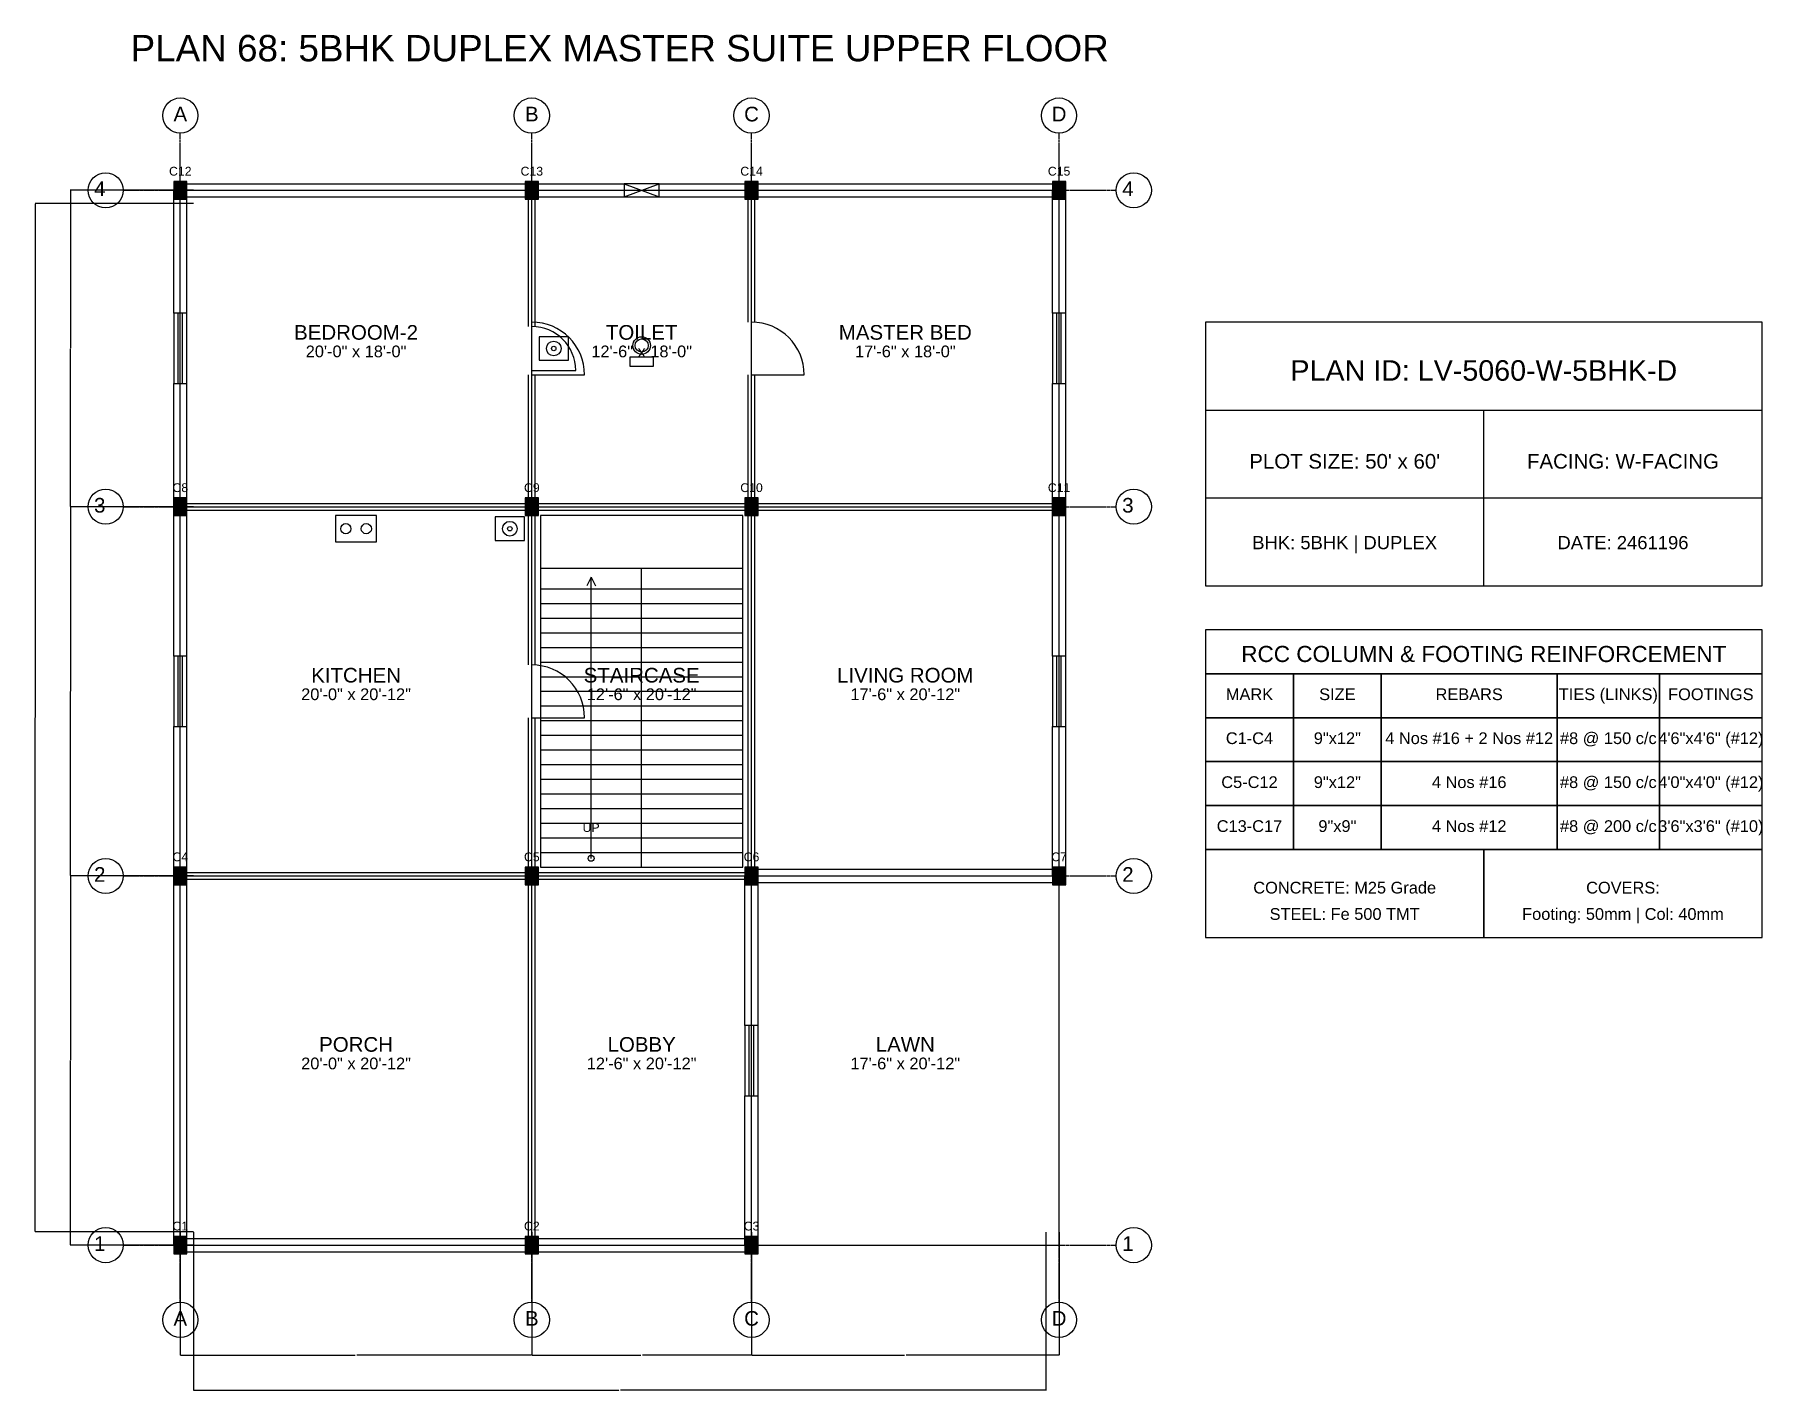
# Model space of a CAD drawing. Header units: inches. Extents: x -134 to 23580, y -99 to 23207.
# Drawn here: x 17400 to 18580, y 14901 to 15826 of the extents above; entities that cross this region are included whole.
import ezdxf
from ezdxf.enums import TextEntityAlignment as Align

# ---------------------------------------------------------------- set-up
doc = ezdxf.new("R2010")
doc.units = ezdxf.units.IN
doc.header["$MEASUREMENT"] = 0
doc.linetypes.add('CENTER', pattern=[2, 1.25, -0.25, 0.25, -0.25])
for name, color, linetype in [('A-COL-HATCH', 251, 'Continuous'), ('A-COLUMN', 1, 'Continuous'), ('A-DIM', 5, 'Continuous'), ('A-DOOR', 30, 'Continuous'), ('A-FIXTURE', 8, 'Continuous'), ('A-STAIR', 6, 'Continuous'), ('A-TEXT', 2, 'Continuous'), ('A-WALL-EXT', 7, 'Continuous'), ('A-WALL-INT', 9, 'Continuous'), ('A-WINDOW', 4, 'Continuous'), ('S-BEAM-FRAMING', 2, 'Continuous'), ('S-BUBBLE', 4, 'Continuous'), ('S-GRID-CENTER', 8, 'CENTER'), ('S-TABLE', 7, 'Continuous'), ('S-TEXT', 3, 'Continuous')]:
    doc.layers.add(name, color=color, linetype=linetype)
doc.styles.get("Standard").update_dxf_attribs({"font": 'arial.ttf'})
doc.dimstyles.get("Standard").update_dxf_attribs({"dimtxt": 0.18, "dimasz": 0.18, "dimexe": 0.18, "dimexo": 0.0625, "dimgap": 0.09, "dimtad": 0, "dimtih": 1, "dimtoh": 1, "dimdec": 4, "dimzin": 0, "dimdsep": 46, "dimtxsty": 'Standard', "dimcen": 0.09, "dimadec": 0, "dimazin": 0, "dimtfac": 1, "dimtdec": 4, "dimtofl": 0, "dimtmove": 0, "dimatfit": 3, "dimfxl": 1, "dimtolj": 1, "dimtzin": 0, "dimarcsym": 0})

msp = doc.modelspace()

# ---------------------------------------------------------------- texts
at = {"layer": 'A-TEXT'}
for s, height, p in [('PLAN 68: 5BHK DUPLEX MASTER SUITE UPPER FLOOR', 18, (17800, 15808)), ('C12', 6, (17500, 15730)), ('C13', 6, (17740, 15730)), ('C14', 6, (17890, 15730)), ('C15', 6, (18100, 15730)), ('BEDROOM-2', 10, (17620, 15618)), ('TOILET', 10, (17815, 15618)), ('MASTER BED', 10, (17995, 15618)), ('20\'-0" x 18\'-0"', 8, (17620, 15606)), ('12\'-6" x 18\'-0"', 8, (17815, 15606)), ('17\'-6" x 18\'-0"', 8, (17995, 15606)), ('PLAN ID: LV-5060-W-5BHK-D', 14, (18390, 15590)), ("PLOT SIZE: 50' x 60'", 10, (18295, 15530)), ('FACING: W-FACING', 10, (18485, 15530)), ('C8', 6, (17500, 15514)), ('C9', 6, (17740, 15514)), ('C10', 6, (17890, 15514)), ('C11', 6, (18100, 15514)), ('BHK: 5BHK | DUPLEX', 9, (18295, 15475)), ('DATE: 2461196', 9, (18485, 15475)), ('KITCHEN', 10, (17620, 15384)), ('STAIRCASE', 10, (17815, 15384)), ('LIVING ROOM', 10, (17995, 15384)), ('20\'-0" x 20\'-12"', 8, (17620, 15372)), ('12\'-6" x 20\'-12"', 8, (17815, 15372)), ('17\'-6" x 20\'-12"', 8, (17995, 15372)), ('UP', 6, (17780.5, 15282)), ('C4', 6, (17500, 15262)), ('C5', 6, (17740, 15262)), ('C6', 6, (17890, 15262)), ('C7', 6, (18100, 15262)), ('PORCH', 10, (17620, 15132)), ('LOBBY', 10, (17815, 15132)), ('LAWN', 10, (17995, 15132)), ('20\'-0" x 20\'-12"', 8, (17620, 15120)), ('12\'-6" x 20\'-12"', 8, (17815, 15120)), ('17\'-6" x 20\'-12"', 8, (17995, 15120)), ('C1', 6, (17500, 15010)), ('C2', 6, (17740, 15010)), ('C3', 6, (17890, 15010))]:
    msp.add_text(s, height=height, dxfattribs=at).set_placement(p, align=Align.CENTER)
at = {"layer": 'S-TEXT'}
for s, height, p in [('A', 10, (17500, 15767)), ('B', 10, (17740, 15767)), ('C', 10, (17890, 15767)), ('D', 10, (18100, 15767)), ('4', 10, (17445, 15716)), ('4', 10, (18147, 15716)), ('3', 10, (17445, 15500)), ('3', 10, (18147, 15500)), ('RCC COLUMN & FOOTING REINFORCEMENT', 11, (18390, 15398)), ('MARK', 8, (18230, 15372)), ('SIZE', 8, (18290, 15372)), ('REBARS', 8, (18380, 15372)), ('TIES (LINKS)', 8, (18475, 15372)), ('FOOTINGS', 8, (18545, 15372)), ('C1-C4', 8, (18230, 15342)), ('9"x12"', 8, (18290, 15342)), ('4 Nos #16 + 2 Nos #12', 8, (18380, 15342)), ('#8 @ 150 c/c', 8, (18475, 15342)), ('4\'6"x4\'6" (#12)', 8, (18545, 15342)), ('C5-C12', 8, (18230, 15312)), ('9"x12"', 8, (18290, 15312)), ('4 Nos #16', 8, (18380, 15312)), ('#8 @ 150 c/c', 8, (18475, 15312)), ('4\'0"x4\'0" (#12)', 8, (18545, 15312)), ('C13-C17', 8, (18230, 15282)), ('9"x9"', 8, (18290, 15282)), ('4 Nos #12', 8, (18380, 15282)), ('#8 @ 200 c/c', 8, (18475, 15282)), ('3\'6"x3\'6" (#10)', 8, (18545, 15282)), ('2', 10, (17445, 15248)), ('2', 10, (18147, 15248)), ('CONCRETE: M25 Grade', 8, (18295, 15240)), ('COVERS:', 8, (18485, 15240)), ('Footing: 50mm | Col: 40mm', 8, (18485, 15222)), ('STEEL: Fe 500 TMT', 8, (18295, 15222)), ('1', 10, (17445, 14996)), ('1', 10, (18147, 14996)), ('A', 10, (17500, 14945)), ('B', 10, (17740, 14945)), ('C', 10, (17890, 14945)), ('D', 10, (18100, 14945))]:
    msp.add_text(s, height=height, dxfattribs=at).set_placement(p, align=Align.CENTER)

# ---------------------------------------------------------------- blocks, each defined once
blk = doc.blocks.new('*D595')
at = {"layer": 'A-DIM', "color": 0, "lineweight": -2, "transparency": 16777216}
for p, q in [((17500, 15008.9), (17500, 14924.8)), ((17740, 15008.9), (17740, 14924.8)), ((17500.2, 14925), (17619.4, 14925)), ((17739.8, 14925), (17620.6, 14925))]:
    blk.add_line(p, q, dxfattribs=at)
at = {"layer": 'A-DIM', "color": 0, "transparency": 16777216}
for points in [[(17500.2, 14925), (17500.2, 14925), (17500, 14925)], [(17739.8, 14925), (17739.8, 14925), (17740, 14925)]]:
    blk.add_solid(points, dxfattribs=at)
at = {"layer": 'Defpoints', "color": 0, "transparency": 16777216}
for p in [(17500, 15009), (17740, 15009), (17740, 14925)]:
    blk.add_point(p, dxfattribs=at)
at = {"layer": 'A-DIM', "color": 0, "transparency": 16777216, "insert": (17620, 14925), "char_height": 0.18, "attachment_point": 5}
blk.add_mtext('\\A1;240.0000', dxfattribs=at)
blk = doc.blocks.new('*D596')
at = {"layer": 'A-DIM', "color": 0, "lineweight": -2, "transparency": 16777216}
for p, q in [((17740, 15008.9), (17740, 14924.8)), ((17890, 15008.9), (17890, 14924.8)), ((17740.2, 14925), (17814.4, 14925)), ((17889.8, 14925), (17815.6, 14925))]:
    blk.add_line(p, q, dxfattribs=at)
at = {"layer": 'A-DIM', "color": 0, "transparency": 16777216}
for points in [[(17740.2, 14925), (17740.2, 14925), (17740, 14925)], [(17889.8, 14925), (17889.8, 14925), (17890, 14925)]]:
    blk.add_solid(points, dxfattribs=at)
at = {"layer": 'Defpoints', "color": 0, "transparency": 16777216}
for p in [(17740, 15009), (17890, 15009), (17890, 14925)]:
    blk.add_point(p, dxfattribs=at)
at = {"layer": 'A-DIM', "color": 0, "transparency": 16777216, "insert": (17815, 14925), "char_height": 0.18, "attachment_point": 5}
blk.add_mtext('\\A1;150.0000', dxfattribs=at)
blk = doc.blocks.new('*D597')
at = {"layer": 'A-DIM', "color": 0, "lineweight": -2, "transparency": 16777216}
for p, q in [((17890, 15008.9), (17890, 14924.8)), ((18100, 15008.9), (18100, 14924.8)), ((17890.2, 14925), (17994.4, 14925)), ((18099.8, 14925), (17995.6, 14925))]:
    blk.add_line(p, q, dxfattribs=at)
at = {"layer": 'A-DIM', "color": 0, "transparency": 16777216}
for points in [[(17890.2, 14925), (17890.2, 14925), (17890, 14925)], [(18099.8, 14925), (18099.8, 14925), (18100, 14925)]]:
    blk.add_solid(points, dxfattribs=at)
at = {"layer": 'Defpoints', "color": 0, "transparency": 16777216}
for p in [(17890, 15009), (18100, 15009), (18100, 14925)]:
    blk.add_point(p, dxfattribs=at)
at = {"layer": 'A-DIM', "color": 0, "transparency": 16777216, "insert": (17995, 14925), "char_height": 0.18, "attachment_point": 5}
blk.add_mtext('\\A1;210.0000', dxfattribs=at)
blk = doc.blocks.new('*D598')
at = {"layer": 'A-DIM', "color": 0, "lineweight": -2, "transparency": 16777216}
for p, q in [((17509, 15008.9), (17509, 14900.8)), ((18091, 15008.9), (18091, 14900.8)), ((17509.2, 14901), (17799.4, 14901)), ((18090.8, 14901), (17800.6, 14901))]:
    blk.add_line(p, q, dxfattribs=at)
at = {"layer": 'A-DIM', "color": 0, "transparency": 16777216}
for points in [[(17509.2, 14901), (17509.2, 14901), (17509, 14901)], [(18090.8, 14901), (18090.8, 14901), (18091, 14901)]]:
    blk.add_solid(points, dxfattribs=at)
at = {"layer": 'Defpoints', "color": 0, "transparency": 16777216}
for p in [(17509, 15009), (18091, 15009), (18091, 14901)]:
    blk.add_point(p, dxfattribs=at)
at = {"layer": 'A-DIM', "color": 0, "transparency": 16777216, "insert": (17800, 14901), "char_height": 0.18, "attachment_point": 5}
blk.add_mtext('\\A1;582.0000', dxfattribs=at)
blk = doc.blocks.new('*D599')
at = {"layer": 'A-DIM', "color": 0, "lineweight": -2, "transparency": 16777216}
for p, q in [((17508.9, 15252), (17424.8, 15252)), ((17425, 15251.8), (17425, 15126.2)), ((17425, 15000.2), (17425, 15125.8)), ((17508.9, 15000), (17424.8, 15000))]:
    blk.add_line(p, q, dxfattribs=at)
at = {"layer": 'A-DIM', "color": 0, "transparency": 16777216}
for points in [[(17425, 15251.8), (17425, 15251.8), (17425, 15252)], [(17425, 15000.2), (17425, 15000.2), (17425, 15000)]]:
    blk.add_solid(points, dxfattribs=at)
at = {"layer": 'Defpoints', "color": 0, "transparency": 16777216}
for p in [(17425, 15252), (17509, 15252), (17509, 15000)]:
    blk.add_point(p, dxfattribs=at)
at = {"layer": 'A-DIM', "color": 0, "transparency": 16777216, "insert": (17425, 15126), "char_height": 0.18, "attachment_point": 5}
blk.add_mtext('\\A1;252.0000', dxfattribs=at)
blk = doc.blocks.new('*D600')
at = {"layer": 'A-DIM', "color": 0, "lineweight": -2, "transparency": 16777216}
for p, q in [((17508.9, 15504), (17424.8, 15504)), ((17425, 15503.8), (17425, 15378.2)), ((17425, 15252.2), (17425, 15377.8)), ((17508.9, 15252), (17424.8, 15252))]:
    blk.add_line(p, q, dxfattribs=at)
at = {"layer": 'A-DIM', "color": 0, "transparency": 16777216}
for points in [[(17425, 15503.8), (17425, 15503.8), (17425, 15504)], [(17425, 15252.2), (17425, 15252.2), (17425, 15252)]]:
    blk.add_solid(points, dxfattribs=at)
at = {"layer": 'Defpoints', "color": 0, "transparency": 16777216}
for p in [(17425, 15504), (17509, 15504), (17509, 15252)]:
    blk.add_point(p, dxfattribs=at)
at = {"layer": 'A-DIM', "color": 0, "transparency": 16777216, "insert": (17425, 15378), "char_height": 0.18, "attachment_point": 5}
blk.add_mtext('\\A1;252.0000', dxfattribs=at)
blk = doc.blocks.new('*D601')
at = {"layer": 'A-DIM', "color": 0, "lineweight": -2, "transparency": 16777216}
for p, q in [((17508.9, 15720), (17424.8, 15720)), ((17425, 15719.8), (17425, 15612.2)), ((17425, 15504.2), (17425, 15611.8)), ((17508.9, 15504), (17424.8, 15504))]:
    blk.add_line(p, q, dxfattribs=at)
at = {"layer": 'A-DIM', "color": 0, "transparency": 16777216}
for points in [[(17425, 15719.8), (17425, 15719.8), (17425, 15720)], [(17425, 15504.2), (17425, 15504.2), (17425, 15504)]]:
    blk.add_solid(points, dxfattribs=at)
at = {"layer": 'Defpoints', "color": 0, "transparency": 16777216}
for p in [(17425, 15720), (17509, 15720), (17509, 15504)]:
    blk.add_point(p, dxfattribs=at)
at = {"layer": 'A-DIM', "color": 0, "transparency": 16777216, "insert": (17425, 15612), "char_height": 0.18, "attachment_point": 5}
blk.add_mtext('\\A1;216.0000', dxfattribs=at)
blk = doc.blocks.new('*D602')
at = {"layer": 'A-DIM', "color": 0, "lineweight": -2, "transparency": 16777216}
for p, q in [((17508.9, 15711), (17400.8, 15711)), ((17401, 15710.8), (17401, 15360.2)), ((17401, 15009.2), (17401, 15359.8)), ((17508.9, 15009), (17400.8, 15009))]:
    blk.add_line(p, q, dxfattribs=at)
at = {"layer": 'A-DIM', "color": 0, "transparency": 16777216}
for points in [[(17401, 15710.8), (17401, 15710.8), (17401, 15711)], [(17401, 15009.2), (17401, 15009.2), (17401, 15009)]]:
    blk.add_solid(points, dxfattribs=at)
at = {"layer": 'Defpoints', "color": 0, "transparency": 16777216}
for p in [(17401, 15711), (17509, 15711), (17509, 15009)]:
    blk.add_point(p, dxfattribs=at)
at = {"layer": 'A-DIM', "color": 0, "transparency": 16777216, "insert": (17401, 15360), "char_height": 0.18, "attachment_point": 5}
blk.add_mtext('\\A1;702.0000', dxfattribs=at)

# ---------------------------------------------------------------- dimensions: what is measured, and where the dimension line sits
at = {"layer": 'A-DIM'}
for base, p1, p2, picture, middle in [((17425, 15720), (17509, 15504), (17509, 15720), '*D601', (17425, 15612)), ((17401, 15711), (17509, 15009), (17509, 15711), '*D602', (17401, 15360)), ((17425, 15504), (17509, 15252), (17509, 15504), '*D600', (17425, 15378)), ((17425, 15252), (17509, 15000), (17509, 15252), '*D599', (17425, 15126))]:
    dim = msp.add_linear_dim(base=base, p1=p1, p2=p2, angle=90, dimstyle='Standard', dxfattribs=at)
    dim.commit()
    dim.dimension.update_dxf_attribs({"geometry": picture, "text_midpoint": middle})
for base, p1, p2, picture, middle in [((17740, 14925), (17500, 15009), (17740, 15009), '*D595', (17620, 14925)), ((18091, 14901), (17509, 15009), (18091, 15009), '*D598', (17800, 14901)), ((17890, 14925), (17740, 15009), (17890, 15009), '*D596', (17815, 14925)), ((18100, 14925), (17890, 15009), (18100, 15009), '*D597', (17995, 14925))]:
    dim = msp.add_linear_dim(base=base, p1=p1, p2=p2, dimstyle='Standard', dxfattribs=at)
    dim.commit()
    dim.dimension.update_dxf_attribs({"geometry": picture, "text_midpoint": middle})

# ---------------------------------------------------------------- linework, layer by layer
at = {"layer": 'A-COL-HATCH'}
for points in [[(17495.5, 15714), (17504.5, 15714), (17495.5, 15726), (17504.5, 15726)], [(17735.5, 15714), (17744.5, 15714), (17735.5, 15726), (17744.5, 15726)], [(17885.5, 15714), (17894.5, 15714), (17885.5, 15726), (17894.5, 15726)], [(18095.5, 15714), (18104.5, 15714), (18095.5, 15726), (18104.5, 15726)], [(17495.5, 15498), (17504.5, 15498), (17495.5, 15510), (17504.5, 15510)], [(17735.5, 15498), (17744.5, 15498), (17735.5, 15510), (17744.5, 15510)], [(17885.5, 15498), (17894.5, 15498), (17885.5, 15510), (17894.5, 15510)], [(18095.5, 15498), (18104.5, 15498), (18095.5, 15510), (18104.5, 15510)], [(17495.5, 15246), (17504.5, 15246), (17495.5, 15258), (17504.5, 15258)], [(17735.5, 15246), (17744.5, 15246), (17735.5, 15258), (17744.5, 15258)], [(17885.5, 15246), (17894.5, 15246), (17885.5, 15258), (17894.5, 15258)], [(18095.5, 15246), (18104.5, 15246), (18095.5, 15258), (18104.5, 15258)], [(17495.5, 14994), (17504.5, 14994), (17495.5, 15006), (17504.5, 15006)], [(17735.5, 14994), (17744.5, 14994), (17735.5, 15006), (17744.5, 15006)], [(17885.5, 14994), (17894.5, 14994), (17885.5, 15006), (17894.5, 15006)]]:
    msp.add_solid(points, dxfattribs=at)
at = {"layer": 'A-COLUMN'}
for points in [[(17495.5, 15714), (17504.5, 15714), (17504.5, 15726), (17495.5, 15726)], [(17735.5, 15714), (17744.5, 15714), (17744.5, 15726), (17735.5, 15726)], [(17885.5, 15714), (17894.5, 15714), (17894.5, 15726), (17885.5, 15726)], [(18095.5, 15714), (18104.5, 15714), (18104.5, 15726), (18095.5, 15726)], [(17495.5, 15498), (17504.5, 15498), (17504.5, 15510), (17495.5, 15510)], [(17735.5, 15498), (17744.5, 15498), (17744.5, 15510), (17735.5, 15510)], [(17885.5, 15498), (17894.5, 15498), (17894.5, 15510), (17885.5, 15510)], [(18095.5, 15498), (18104.5, 15498), (18104.5, 15510), (18095.5, 15510)], [(17495.5, 15246), (17504.5, 15246), (17504.5, 15258), (17495.5, 15258)], [(17735.5, 15246), (17744.5, 15246), (17744.5, 15258), (17735.5, 15258)], [(17885.5, 15246), (17894.5, 15246), (17894.5, 15258), (17885.5, 15258)], [(18095.5, 15246), (18104.5, 15246), (18104.5, 15258), (18095.5, 15258)], [(17495.5, 14994), (17504.5, 14994), (17504.5, 15006), (17495.5, 15006)], [(17735.5, 14994), (17744.5, 14994), (17744.5, 15006), (17735.5, 15006)], [(17885.5, 14994), (17894.5, 14994), (17894.5, 15006), (17885.5, 15006)]]:
    msp.add_lwpolyline(points, close=True, dxfattribs=at)
at = {"layer": 'A-DOOR'}
for p, q in [((17740, 15597), (17770, 15597)), ((17740, 15594), (17776, 15594)), ((17890, 15594), (17926, 15594)), ((17740, 15360), (17776, 15360))]:
    msp.add_line(p, q, dxfattribs=at)
for centre, radius in [((17740, 15594), 36), ((17740, 15597), 30), ((17890, 15594), 36), ((17740, 15360), 36)]:
    msp.add_arc(centre, radius, 0, 90, dxfattribs=at)
at = {"layer": 'A-FIXTURE'}
for points in [[(17745, 15604), (17765, 15604), (17765, 15620), (17745, 15620)], [(17807, 15600), (17823, 15600), (17823, 15606), (17807, 15606)], [(17606, 15480), (17634, 15480), (17634, 15498), (17606, 15498)], [(17715, 15481), (17735, 15481), (17735, 15497), (17715, 15497)]]:
    msp.add_lwpolyline(points, close=True, dxfattribs=at)
for centre, radius in [((17815, 15614), 6), ((17755, 15612), 5), ((17755, 15612), 1.5), ((17815, 15614), 4.5), ((17613, 15489), 3.5), ((17627, 15489), 3.5), ((17725, 15489), 5), ((17725, 15489), 1.5)]:
    msp.add_circle(centre, radius, dxfattribs=at)
at = {"layer": 'A-STAIR'}
for p, q in [((17746, 15462), (17884, 15462)), ((17780.5, 15456), (17777.5, 15450)), ((17780.5, 15264), (17780.5, 15456)), ((17780.5, 15456), (17783.5, 15450)), ((17815, 15258), (17815, 15462)), ((17746, 15448), (17815, 15448)), ((17815, 15448), (17884, 15448)), ((17746, 15438), (17815, 15438)), ((17815, 15438), (17884, 15438)), ((17746, 15428), (17815, 15428)), ((17815, 15428), (17884, 15428)), ((17746, 15418), (17815, 15418)), ((17746, 15408), (17815, 15408)), ((17815, 15418), (17884, 15418)), ((17815, 15408), (17884, 15408)), ((17746, 15398), (17815, 15398)), ((17815, 15398), (17884, 15398)), ((17746, 15388), (17815, 15388)), ((17815, 15388), (17884, 15388)), ((17746, 15378), (17815, 15378)), ((17815, 15378), (17884, 15378)), ((17746, 15368), (17815, 15368)), ((17815, 15368), (17884, 15368)), ((17746, 15358), (17815, 15358)), ((17815, 15358), (17884, 15358)), ((17746, 15348), (17815, 15348)), ((17746, 15338), (17815, 15338)), ((17815, 15348), (17884, 15348)), ((17815, 15338), (17884, 15338)), ((17746, 15328), (17815, 15328)), ((17815, 15328), (17884, 15328)), ((17746, 15318), (17815, 15318)), ((17815, 15318), (17884, 15318)), ((17746, 15308), (17815, 15308)), ((17815, 15308), (17884, 15308)), ((17746, 15298), (17815, 15298)), ((17815, 15298), (17884, 15298)), ((17746, 15288), (17815, 15288)), ((17746, 15278), (17815, 15278)), ((17815, 15288), (17884, 15288)), ((17815, 15278), (17884, 15278)), ((17746, 15268), (17815, 15268)), ((17815, 15268), (17884, 15268))]:
    msp.add_line(p, q, dxfattribs=at)
msp.add_lwpolyline([(17746, 15258), (17884, 15258), (17884, 15498), (17746, 15498)], close=True, dxfattribs=at)
msp.add_circle((17780.5, 15264), 2, dxfattribs=at)
at = {"layer": 'A-WALL-EXT'}
for p, q in [((17495.5, 15636), (17495.5, 15720)), ((17500, 15724.5), (17740, 15724.5)), ((17500, 15715.5), (17740, 15715.5)), ((17504.5, 15636), (17504.5, 15720)), ((17740, 15724.5), (17803, 15724.5)), ((17740, 15715.5), (17803, 15715.5)), ((17827, 15724.5), (17890, 15724.5)), ((17827, 15715.5), (17890, 15715.5)), ((17890, 15724.5), (18100, 15724.5)), ((17890, 15715.5), (18100, 15715.5)), ((18095.5, 15636), (18095.5, 15720)), ((18104.5, 15636), (18104.5, 15720)), ((17495.5, 15504), (17495.5, 15588)), ((17504.5, 15504), (17504.5, 15588)), ((18095.5, 15504), (18095.5, 15588)), ((18104.5, 15504), (18104.5, 15588)), ((18200, 15570), (18580, 15570)), ((18390, 15450), (18390, 15570)), ((17495.5, 15402), (17495.5, 15504)), ((17504.5, 15402), (17504.5, 15504)), ((18095.5, 15402), (18095.5, 15504)), ((18104.5, 15402), (18104.5, 15504)), ((18200, 15510), (18580, 15510)), ((17495.5, 15252), (17495.5, 15354)), ((17504.5, 15252), (17504.5, 15354)), ((18095.5, 15252), (18095.5, 15354)), ((18104.5, 15252), (18104.5, 15354)), ((17890, 15256.5), (18100, 15256.5)), ((17495.5, 15000), (17495.5, 15252)), ((17504.5, 15000), (17504.5, 15252)), ((17885.5, 15150), (17885.5, 15252)), ((17890, 15247.5), (18100, 15247.5)), ((17894.5, 15150), (17894.5, 15252)), ((17885.5, 15000), (17885.5, 15102)), ((17894.5, 15000), (17894.5, 15102)), ((17500, 15004.5), (17740, 15004.5)), ((17500, 14995.5), (17740, 14995.5)), ((17740, 15004.5), (17890, 15004.5)), ((17740, 14995.5), (17890, 14995.5))]:
    msp.add_line(p, q, dxfattribs=at)
msp.add_lwpolyline([(18200, 15450), (18580, 15450), (18580, 15630), (18200, 15630)], close=True, dxfattribs=at)
at = {"layer": 'A-WALL-INT'}
for p, q in [((17737.75, 15627), (17737.75, 15720)), ((17742.25, 15627), (17742.25, 15720)), ((17887.75, 15630), (17887.75, 15720)), ((17892.25, 15630), (17892.25, 15720)), ((17737.75, 15504), (17737.75, 15594)), ((17742.25, 15504), (17742.25, 15594)), ((17887.75, 15504), (17887.75, 15594)), ((17892.25, 15504), (17892.25, 15594)), ((17500, 15506.25), (17740, 15506.25)), ((17737.75, 15396), (17737.75, 15504)), ((17740, 15506.25), (17890, 15506.25)), ((17742.25, 15396), (17742.25, 15504)), ((17887.75, 15252), (17887.75, 15504)), ((17890, 15506.25), (18100, 15506.25)), ((17892.25, 15252), (17892.25, 15504)), ((17500, 15501.75), (17740, 15501.75)), ((17740, 15501.75), (17890, 15501.75)), ((17890, 15501.75), (18100, 15501.75)), ((17737.75, 15252), (17737.75, 15360)), ((17742.25, 15252), (17742.25, 15360)), ((17500, 15254.25), (17740, 15254.25)), ((17740, 15254.25), (17890, 15254.25)), ((17500, 15249.75), (17740, 15249.75)), ((17737.75, 15000), (17737.75, 15252)), ((17740, 15249.75), (17890, 15249.75)), ((17742.25, 15000), (17742.25, 15252))]:
    msp.add_line(p, q, dxfattribs=at)
at = {"layer": 'A-WINDOW'}
for p, q in [((17803, 15715.5), (17827, 15724.5)), ((17803, 15724.5), (17827, 15715.5)), ((17498.5, 15588), (17498.5, 15636)), ((17501.5, 15588), (17501.5, 15636)), ((18098.5, 15588), (18098.5, 15636)), ((18101.5, 15588), (18101.5, 15636)), ((17498.5, 15354), (17498.5, 15402)), ((17501.5, 15354), (17501.5, 15402)), ((18098.5, 15354), (18098.5, 15402)), ((18101.5, 15354), (18101.5, 15402)), ((17888.5, 15102), (17888.5, 15150)), ((17891.5, 15102), (17891.5, 15150))]:
    msp.add_line(p, q, dxfattribs=at)
for points in [[(17803, 15715.5), (17827, 15715.5), (17827, 15724.5), (17803, 15724.5)], [(17495.5, 15588), (17504.5, 15588), (17504.5, 15636), (17495.5, 15636)], [(18095.5, 15588), (18104.5, 15588), (18104.5, 15636), (18095.5, 15636)], [(17495.5, 15354), (17504.5, 15354), (17504.5, 15402), (17495.5, 15402)], [(18095.5, 15354), (18104.5, 15354), (18104.5, 15402), (18095.5, 15402)], [(17885.5, 15102), (17894.5, 15102), (17894.5, 15150), (17885.5, 15150)]]:
    msp.add_lwpolyline(points, close=True, dxfattribs=at)
at = {"layer": 'S-BEAM-FRAMING'}
for p, q in [((17500, 15000), (17500, 15720)), ((17500, 15720), (18100, 15720)), ((17740, 15000), (17740, 15720)), ((17890, 15000), (17890, 15720)), ((18100, 15000), (18100, 15720)), ((17500, 15504), (18100, 15504)), ((17500, 15252), (18100, 15252)), ((17500, 15000), (18100, 15000))]:
    msp.add_line(p, q, dxfattribs=at)
at = {"layer": 'S-BUBBLE'}
for centre in [(17500, 15771), (17740, 15771), (17890, 15771), (18100, 15771), (17449, 15720), (18151, 15720), (17449, 15504), (18151, 15504), (17449, 15252), (18151, 15252), (17449, 15000), (18151, 15000), (17500, 14949), (17740, 14949), (17890, 14949), (18100, 14949)]:
    msp.add_circle(centre, 12, dxfattribs=at)
at = {"layer": 'S-GRID-CENTER'}
for p, q in [((17500, 14961), (17500, 15759)), ((17740, 14961), (17740, 15759)), ((17890, 14961), (17890, 15759)), ((18100, 14961), (18100, 15759)), ((17461, 15720), (18139, 15720)), ((17461, 15504), (18139, 15504)), ((17461, 15252), (18139, 15252)), ((17461, 15000), (18139, 15000))]:
    msp.add_line(p, q, dxfattribs=at)
at = {"layer": 'S-TABLE'}
for points in [[(18200, 15390), (18580, 15390), (18580, 15420), (18200, 15420)], [(18200, 15360), (18260, 15360), (18260, 15390), (18200, 15390)], [(18260, 15360), (18320, 15360), (18320, 15390), (18260, 15390)], [(18320, 15360), (18440, 15360), (18440, 15390), (18320, 15390)], [(18440, 15360), (18510, 15360), (18510, 15390), (18440, 15390)], [(18510, 15360), (18580, 15360), (18580, 15390), (18510, 15390)], [(18200, 15330), (18260, 15330), (18260, 15360), (18200, 15360)], [(18260, 15330), (18320, 15330), (18320, 15360), (18260, 15360)], [(18320, 15330), (18440, 15330), (18440, 15360), (18320, 15360)], [(18440, 15330), (18510, 15330), (18510, 15360), (18440, 15360)], [(18510, 15330), (18580, 15330), (18580, 15360), (18510, 15360)], [(18200, 15300), (18260, 15300), (18260, 15330), (18200, 15330)], [(18260, 15300), (18320, 15300), (18320, 15330), (18260, 15330)], [(18320, 15300), (18440, 15300), (18440, 15330), (18320, 15330)], [(18440, 15300), (18510, 15300), (18510, 15330), (18440, 15330)], [(18510, 15300), (18580, 15300), (18580, 15330), (18510, 15330)], [(18200, 15270), (18260, 15270), (18260, 15300), (18200, 15300)], [(18260, 15270), (18320, 15270), (18320, 15300), (18260, 15300)], [(18320, 15270), (18440, 15270), (18440, 15300), (18320, 15300)], [(18440, 15270), (18510, 15270), (18510, 15300), (18440, 15300)], [(18510, 15270), (18580, 15270), (18580, 15300), (18510, 15300)], [(18200, 15210), (18390, 15210), (18390, 15270), (18200, 15270)], [(18390, 15210), (18580, 15210), (18580, 15270), (18390, 15270)]]:
    msp.add_lwpolyline(points, close=True, dxfattribs=at)

msp.set_redraw_order([(e.dxf.handle, doc.entitydb.next_handle()) for e in msp.query("TEXT MTEXT ATTDEF DIMENSION ARC_DIMENSION")])  # texts and dimensions are drawn at this point

doc.saveas('drawing.dxf')
